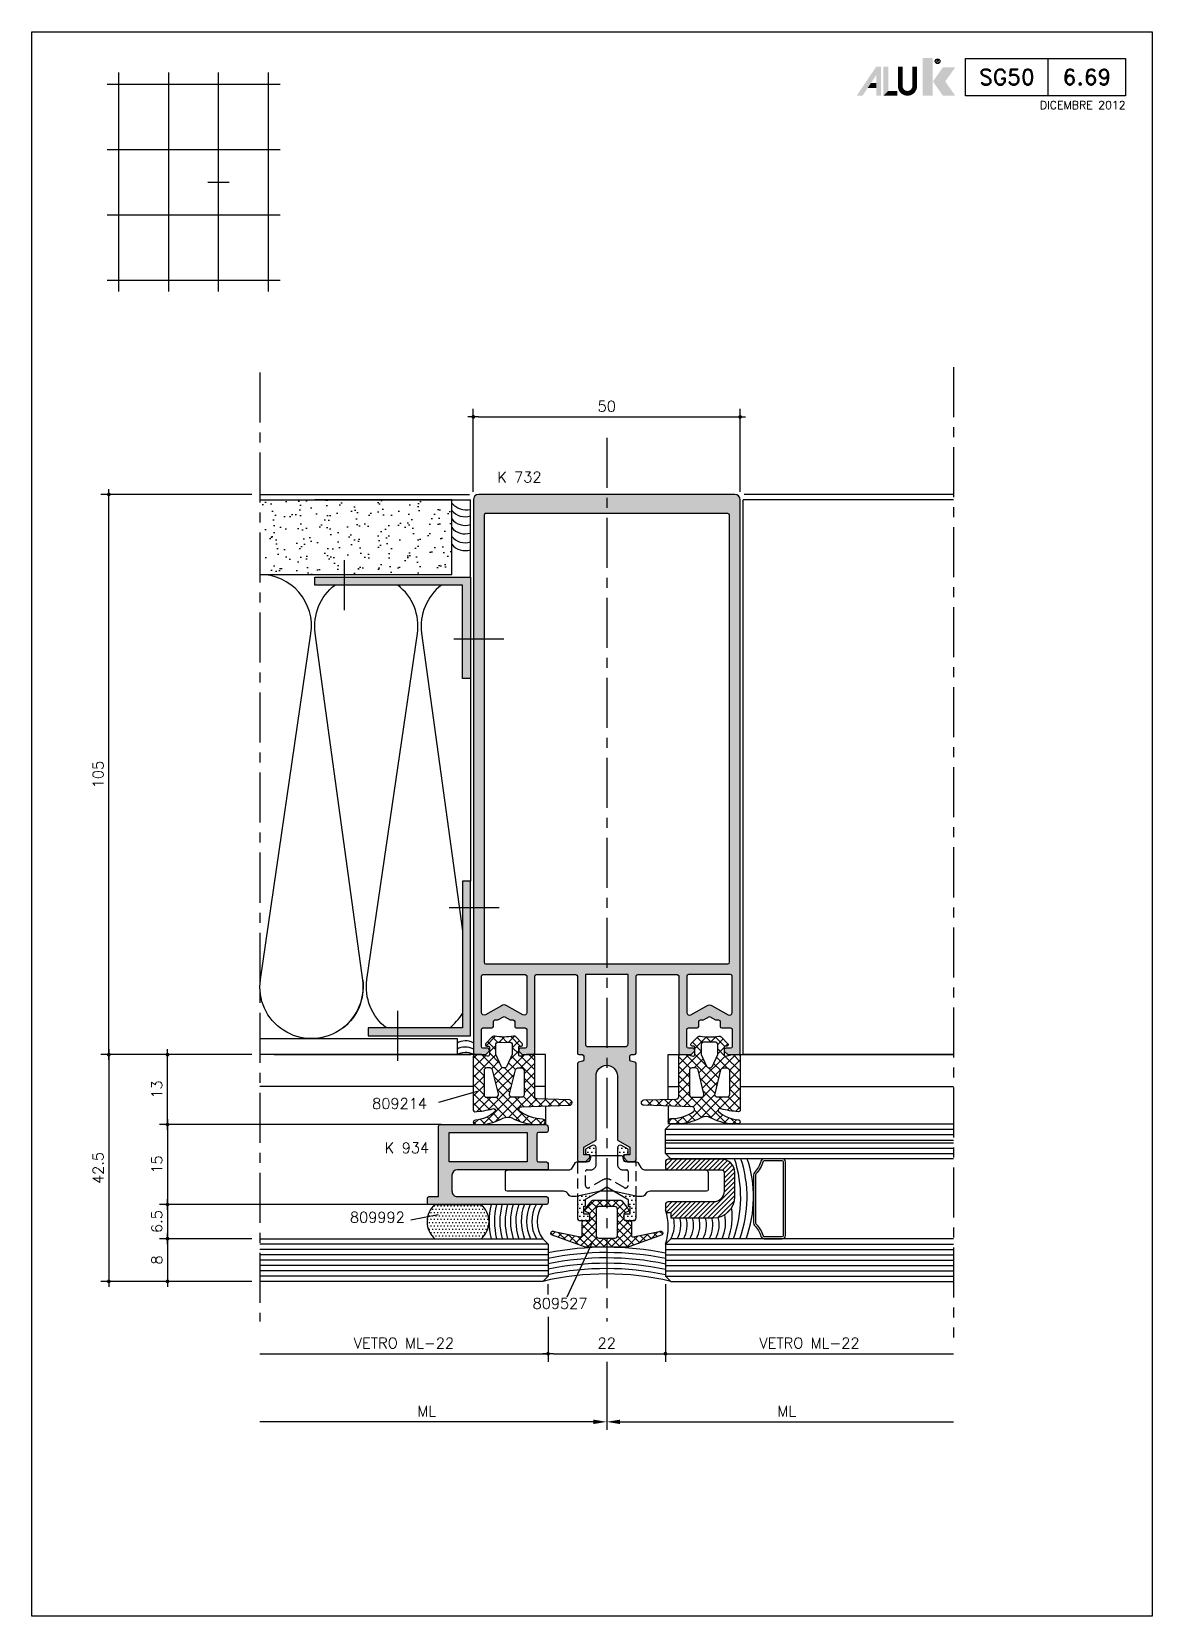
# Model space of a CAD drawing. Extents: x 0 to 1130, y -960 to 577.
# Drawn here: x 230 to 440, y -640 to -343 of the extents above; entities that cross this region are included whole.
import ezdxf
from ezdxf.enums import TextEntityAlignment as Align

# ---------------------------------------------------------------- set-up
doc = ezdxf.new("R2010")
doc.units = 0
doc.header["$LTSCALE"] = 7.5
doc.header["$MEASUREMENT"] = 0
doc.linetypes.add('CENTER', pattern=[2, 1.25, -0.25, 0.25, -0.25])
doc.linetypes.add('HIDDEN', pattern=[0.375, 0.25, -0.125])
doc.layers.get('0').update_dxf_attribs({"linetype": 'CONTINUOUS'})
doc.layers.get('DEFPOINTS').update_dxf_attribs({"linetype": 'CONTINUOUS'})
for name, color, linetype in [('ASSI', 1, 'CENTER'), ('FILL', 8, 'CONTINUOUS'), ('FINE', 7, 'CONTINUOUS'), ('GOMMA', 3, 'CONTINUOUS'), ('GROSSA', 4, 'CONTINUOUS'), ('MARCHIO', 7, 'CONTINUOUS'), ('NASC', 7, 'HIDDEN'), ('QUOTE', 254, 'CONTINUOUS'), ('TESTO', 2, 'CONTINUOUS'), ('TRATTEGGI', 140, 'CONTINUOUS'), ('VETRO', 6, 'CONTINUOUS')]:
    doc.layers.add(name, color=color, linetype=linetype)
doc.styles.add('RD', font='ROMAND.SHX', dxfattribs={"height": 3})
doc.styles.get("Standard").update_dxf_attribs({"font": 'romans.shx'})
doc.dimstyles.new('SCALA_1-1$0', dxfattribs={"dimtxt": 2, "dimasz": 1, "dimexe": 1.5, "dimexo": 1.5, "dimgap": 1, "dimtad": 3, "dimdsep": 46, "dimtxsty": 'Standard', "dimblk1": 'PUNTO', "dimblk2": 'PUNTO', "dimsah": 1, "dimcen": 0.09, "dimclrt": 2, "dimadec": 0, "dimazin": 0, "dimtfac": 0.7, "dimtmove": 0, "dimatfit": 3, "dimldrblk": 'PUNTO', "dimfxl": 1, "dimtolj": 2, "dimarcsym": 0})

msp = doc.modelspace()

# ---------------------------------------------------------------- texts
at = {"layer": 'TESTO'}
for s, p in [('K 732', (321.3945, -426.4632)), ('K 934', (300.3219, -552.1985))]:
    msp.add_text(s, height=2, dxfattribs=at).set_placement(p, align=Align.MIDDLE)
for s, p in [('809214', (293.8011, -544.8874)), ('809992', (289.6299, -566.2204)), ('809527', (323.8606, -582.3533))]:
    msp.add_text(s, height=2, dxfattribs=at).set_placement(p)

# ---------------------------------------------------------------- blocks, each defined once
blk = doc.blocks.new('A$C6A2B3783')
at = {"layer": 'FILL'}
h = blk.add_hatch(dxfattribs=at)
h.set_pattern_fill('ANSI37', color=137, scale=10, style=0)
h.set_pattern_definition([(45, (-149.5625, -186.7426), (-0.8838835, 0.8838835), []), (135, (-149.5625, -186.7426), (-0.8838835, -0.8838835), [])])
h.paths.add_polyline_path([(3.28, -13.08), (12.27, -12.8, 0.969739), (12.27, -11.8), (6.23, -11.62, -0.405243), (5.75, -11.12), (5.75, -3.6, 0.414214), (5.45, -3.3), (4.21, -3.3), (3.13, -3.59, -0.493145), (2.75, -3.3), (2.75, -1.93, -0.388879), (2.93, -1.73), (3.23, -1.7, 0.63707), (3.41, -1.19), (2.21, 0.02, 0.24542), (1.76, 0.16, -0.08886), (-1.76, 0.16, 0.24542), (-2.21, 0.02), (-3.41, -1.19, 0.63707), (-3.23, -1.7), (-2.93, -1.73, -0.388879), (-2.75, -1.93), (-2.75, -3.3, -0.493145), (-3.13, -3.59), (-4.17, -3.31, 0.065543), (-4.25, -3.3), (-5.45, -3.3, 0.414214), (-5.75, -3.6), (-5.75, -13.7, 0.414214), (-5.45, -14, 0.053127), (-2.14, -13.45, -0.790488), (-1.67, -13.97, -0.167063), (-5.4, -15.51, 0.938571), (-5.35, -16.3), (-4.64, -16.3, 0.117657), (-0.66, -15.34), (-0.2, -15.12, -0.221838), (1.49, -15.06), (1.91, -15.31, 0.100193), (5.81, -16.3), (7.21, -16.3, 0.98855), (7.22, -15.3, -0.149453), (2.97, -13.95, -0.675619)])
h.paths.add_polyline_path([(1.05, -10.66), (2.12, -6.22, -0.364622), (2.61, -5.8), (3.25, -5.8, -0.414214), (3.75, -6.3), (3.75, -10.8, -0.414214), (3.25, -11.3), (1.53, -11.3, -0.505083)], flags=16)
h.paths.add_polyline_path([(-1.53, -11.3), (-3.25, -11.3, -0.414214), (-3.75, -10.8), (-3.75, -6.3, -0.414214), (-3.25, -5.8), (-2.61, -5.8, -0.364622), (-2.12, -6.22), (-1.05, -10.66, -0.505083)], flags=16)
h.paths.add_polyline_path([(-0.54, -5.46), (-1.55, -3.3), (-1.55, -1.45, -0.441009), (-1, -0.95, 0.045337), (1, -0.95, -0.441009), (1.55, -1.45), (1.55, -3.3), (0.54, -5.46, -0.63707)], flags=16)
at = {"layer": 'GOMMA'}
for points in [[(2.21, 0.02, 0.24542), (1.76, 0.16, -0.08886), (-1.76, 0.16, 0.24542), (-2.21, 0.02), (-3.41, -1.19, 0.63707), (-3.23, -1.7), (-2.93, -1.73, -0.388879), (-2.75, -1.93), (-2.75, -3.3, -0.493145), (-3.13, -3.59), (-4.17, -3.31, 0.065543), (-4.25, -3.3), (-5.45, -3.3, 0.414214), (-5.75, -3.6), (-5.75, -13.7, 0.414214), (-5.45, -14, 0.053127), (-2.14, -13.45, -0.790488), (-1.67, -13.97, -0.164969), (-5.35, -15.5, 1), (-5.35, -16.3), (-4.71, -16.3, 0.119467), (-0.66, -15.34), (-0.2, -15.12, -0.221838), (1.49, -15.06), (1.91, -15.31, 0.100193), (5.81, -16.3), (7.21, -16.3, 1), (7.21, -15.3, -0.149068), (2.97, -13.95, -0.675656), (3.28, -13.08), (12.27, -12.8, 0.969739), (12.27, -11.8), (6.23, -11.62, -0.405243), (5.75, -11.12), (5.75, -3.6, 0.414214), (5.45, -3.3), (4.21, -3.3), (3.13, -3.59, -0.493145), (2.75, -3.3), (2.75, -1.93, -0.388879), (2.93, -1.73), (3.23, -1.7, 0.63707), (3.41, -1.19)], [(-1, -0.95, 0.045337), (1, -0.95, -0.441009), (1.55, -1.45), (1.55, -3.3), (0.54, -5.46, -0.63707), (-0.54, -5.46), (-1.55, -3.3), (-1.55, -1.45, -0.441009)], [(-2.61, -5.8), (-3.25, -5.8, 0.414214), (-3.75, -6.3), (-3.75, -10.8, 0.414214), (-3.25, -11.3), (-1.53, -11.3, 0.505083), (-1.05, -10.66), (-2.14, -6.16, 0.32883)], [(2.61, -5.8), (3.25, -5.8, -0.414214), (3.75, -6.3), (3.75, -10.8, -0.414214), (3.25, -11.3), (1.53, -11.3, -0.505083), (1.05, -10.66), (2.14, -6.16, -0.32883)]]:
    blk.add_lwpolyline(points, format="xyb", close=True, dxfattribs=at)
blk = doc.blocks.new('PUNTO')
blk.add_line((-1, 0), (1, 0))
at = {"const_width": 0.35}
blk.add_lwpolyline([(-0.175, 0, 1), (0.175, 0, 1)], format="xyb", close=True, dxfattribs=at)
blk = doc.blocks.new('*D184')
at = {"layer": 'DEFPOINTS', "color": 0, "transparency": 16777216}
for p in [(362.76, -415.2), (312.76, -430.73), (362.76, -430.73)]:
    blk.add_point(p, dxfattribs=at)
at = {"layer": 'QUOTE', "color": 0, "lineweight": -2, "transparency": 16777216}
for p, q in [((312.76, -429.23), (312.76, -413.7)), ((313.76, -415.2), (361.76, -415.2)), ((362.76, -429.23), (362.76, -413.7))]:
    blk.add_line(p, q, dxfattribs=at)
at = {"layer": 'QUOTE', "color": 0, "lineweight": -2, "transparency": 16777216, "rotation": 180}
blk.add_blockref('PUNTO', (312.76, -415.2), dxfattribs=at)
at = {"layer": 'QUOTE', "color": 0, "lineweight": -2, "transparency": 16777216}
blk.add_blockref('PUNTO', (362.76, -415.2), dxfattribs=at)
at = {"layer": 'QUOTE', "color": 2, "transparency": 16777216, "insert": (337.76, -413.2), "char_height": 2, "attachment_point": 5}
blk.add_mtext('\\A2;50', dxfattribs=at)
blk = doc.blocks.new('*D173')
at = {"layer": 'DEFPOINTS', "color": 0, "transparency": 16777216}
for p in [(255.45, -534.73), (272.76, -534.73), (308.22, -547.82)]:
    blk.add_point(p, dxfattribs=at)
at = {"layer": 'QUOTE', "color": 0, "lineweight": -2, "transparency": 16777216}
for p, q in [((271.26, -534.73), (253.95, -534.73)), ((255.45, -546.82), (255.45, -535.73)), ((306.72, -547.82), (253.95, -547.82))]:
    blk.add_line(p, q, dxfattribs=at)
for p, rotation in [((255.45, -534.73), 90), ((255.45, -547.82), 270)]:
    blk.add_blockref('PUNTO', p, dxfattribs=dict(at, rotation=rotation))
at = {"layer": 'QUOTE', "color": 2, "transparency": 16777216, "insert": (253.45, -541.27), "char_height": 2, "attachment_point": 5, "rotation": 90}
blk.add_mtext('\\A2;13', dxfattribs=at)
blk = doc.blocks.new('*D174')
at = {"layer": 'DEFPOINTS', "color": 0, "transparency": 16777216}
for p in [(272.26, -547.82), (255.45, -562.82), (306.67, -562.82)]:
    blk.add_point(p, dxfattribs=at)
at = {"layer": 'QUOTE', "color": 0, "lineweight": -2, "transparency": 16777216}
for p, q in [((270.76, -547.82), (253.95, -547.82)), ((255.45, -548.82), (255.45, -561.82)), ((305.17, -562.82), (253.95, -562.82))]:
    blk.add_line(p, q, dxfattribs=at)
for p, rotation in [((255.45, -547.82), 90), ((255.45, -562.82), 270)]:
    blk.add_blockref('PUNTO', p, dxfattribs=dict(at, rotation=rotation))
at = {"layer": 'QUOTE', "color": 2, "transparency": 16777216, "insert": (253.45, -555.32), "char_height": 2, "attachment_point": 5, "rotation": 90}
blk.add_mtext('\\A2;15', dxfattribs=at)
blk = doc.blocks.new('*D175')
at = {"layer": 'DEFPOINTS', "color": 0, "transparency": 16777216}
for p in [(272.76, -562.82), (255.45, -569.23), (272.76, -569.23)]:
    blk.add_point(p, dxfattribs=at)
at = {"layer": 'QUOTE', "color": 0, "lineweight": -2, "transparency": 16777216}
for p, q in [((271.26, -562.82), (253.95, -562.82)), ((255.45, -563.82), (255.45, -568.23)), ((271.26, -569.23), (253.95, -569.23))]:
    blk.add_line(p, q, dxfattribs=at)
for p, rotation in [((255.45, -562.82), 90), ((255.45, -569.23), 270)]:
    blk.add_blockref('PUNTO', p, dxfattribs=dict(at, rotation=rotation))
at = {"layer": 'QUOTE', "color": 2, "transparency": 16777216, "insert": (253.45, -566.02), "char_height": 2, "attachment_point": 5, "rotation": 90}
blk.add_mtext('\\A2;6.5', dxfattribs=at)
blk = doc.blocks.new('*D176')
at = {"layer": 'DEFPOINTS', "color": 0, "transparency": 16777216}
for p in [(271.26, -569.23), (255.45, -577.23), (272.76, -577.23)]:
    blk.add_point(p, dxfattribs=at)
at = {"layer": 'QUOTE', "color": 0, "lineweight": -2, "transparency": 16777216}
for p, q in [((269.76, -569.23), (253.95, -569.23)), ((255.45, -570.23), (255.45, -576.23)), ((271.26, -577.23), (253.95, -577.23))]:
    blk.add_line(p, q, dxfattribs=at)
for p, rotation in [((255.45, -569.23), 90), ((255.45, -577.23), 270)]:
    blk.add_blockref('PUNTO', p, dxfattribs=dict(at, rotation=rotation))
at = {"layer": 'QUOTE', "color": 2, "transparency": 16777216, "insert": (253.45, -573.23), "char_height": 2, "attachment_point": 5, "rotation": 90}
blk.add_mtext('\\A2;8', dxfattribs=at)
blk = doc.blocks.new('*D177')
at = {"layer": 'DEFPOINTS', "color": 0, "transparency": 16777216}
for p in [(271.26, -534.73), (244.45, -577.23), (271.26, -577.23)]:
    blk.add_point(p, dxfattribs=at)
at = {"layer": 'QUOTE', "color": 0, "lineweight": -2, "transparency": 16777216}
for p, q in [((269.76, -534.73), (242.95, -534.73)), ((244.45, -535.73), (244.45, -576.23)), ((269.76, -577.23), (242.95, -577.23))]:
    blk.add_line(p, q, dxfattribs=at)
for p, rotation in [((244.45, -534.73), 90), ((244.45, -577.23), 270)]:
    blk.add_blockref('PUNTO', p, dxfattribs=dict(at, rotation=rotation))
at = {"layer": 'QUOTE', "color": 2, "transparency": 16777216, "insert": (242.45, -555.98), "char_height": 2, "attachment_point": 5, "rotation": 90}
blk.add_mtext('\\A2;42.5', dxfattribs=at)
blk = doc.blocks.new('*D178')
at = {"layer": 'DEFPOINTS', "color": 0, "transparency": 16777216}
for p in [(348.76, -576.23), (326.76, -582.36), (348.76, -590.78)]:
    blk.add_point(p, dxfattribs=at)
at = {"layer": 'QUOTE', "color": 0, "lineweight": -2, "transparency": 16777216}
for p, q in [((348.76, -577.73), (348.76, -592.28)), ((326.76, -583.86), (326.76, -592.28)), ((327.76, -590.78), (347.76, -590.78))]:
    blk.add_line(p, q, dxfattribs=at)
at = {"layer": 'QUOTE', "color": 0, "lineweight": -2, "transparency": 16777216, "rotation": 180}
blk.add_blockref('PUNTO', (326.76, -590.78), dxfattribs=at)
at = {"layer": 'QUOTE', "color": 0, "lineweight": -2, "transparency": 16777216}
blk.add_blockref('PUNTO', (348.76, -590.78), dxfattribs=at)
at = {"layer": 'QUOTE', "color": 2, "transparency": 16777216, "insert": (337.76, -588.78), "char_height": 2, "attachment_point": 5}
blk.add_mtext('\\A2;22', dxfattribs=at)
blk = doc.blocks.new('*D179')
at = {"layer": 'DEFPOINTS', "color": 0, "transparency": 16777216}
for p in [(348.76, -576.23), (402.76, -579.71), (402.76, -590.78)]:
    blk.add_point(p, dxfattribs=at).dxf.unprotected_set("ltscale", 0)
at = {"layer": 'QUOTE', "color": 0, "lineweight": -2, "transparency": 16777216}
for p, q in [((348.76, -577.73), (348.76, -591.78)), ((348.76, -590.78), (402.76, -590.78))]:
    blk.add_line(p, q, dxfattribs=at).dxf.unprotected_set("ltscale", 0)
at = {"layer": 'QUOTE', "color": 2, "transparency": 16777216, "insert": (375.76, -588.78), "char_height": 2, "attachment_point": 5}
blk.add_mtext('\\A2;VETRO ML-22', dxfattribs=at).dxf.unprotected_set("ltscale", 0)
blk = doc.blocks.new('*D180')
at = {"layer": 'DEFPOINTS', "color": 0, "transparency": 16777216}
for p in [(272.76, -579.71), (326.76, -582.36), (326.76, -590.78)]:
    blk.add_point(p, dxfattribs=at)
at = {"layer": 'QUOTE', "color": 0, "lineweight": -2, "transparency": 16777216}
for p, q in [((326.76, -583.86), (326.76, -591.78)), ((272.76, -590.78), (326.76, -590.78))]:
    blk.add_line(p, q, dxfattribs=at)
at = {"layer": 'QUOTE', "color": 2, "transparency": 16777216, "insert": (299.76, -588.78), "char_height": 2, "attachment_point": 5}
blk.add_mtext('\\A2;VETRO ML-22', dxfattribs=at)
blk = doc.blocks.new('*D181')
at = {"layer": 'DEFPOINTS', "color": 0, "transparency": 16777216}
for p in [(272.76, -579.71), (337.76, -590.78), (272.76, -603.55)]:
    blk.add_point(p, dxfattribs=at)
at = {"layer": 'QUOTE', "color": 0, "lineweight": -2, "transparency": 16777216}
for p, q in [((337.76, -592.28), (337.76, -605.05)), ((335.26, -603.55), (272.76, -603.55))]:
    blk.add_line(p, q, dxfattribs=at)
at = {"layer": 'QUOTE', "color": 0, "transparency": 16777216}
blk.add_solid([(335.26, -603.14), (335.26, -603.97), (337.76, -603.55)], dxfattribs=at)
at = {"layer": 'QUOTE', "color": 2, "transparency": 16777216, "insert": (304.01, -601.55), "char_height": 2, "attachment_point": 5}
blk.add_mtext('\\A2;ML', dxfattribs=at)
blk = doc.blocks.new('_None')
blk = doc.blocks.new('*D182')
at = {"layer": 'DEFPOINTS', "color": 0, "transparency": 16777216}
for p in [(402.76, -579.71), (337.76, -590.78), (402.76, -603.55)]:
    blk.add_point(p, dxfattribs=at)
at = {"layer": 'QUOTE', "color": 0, "lineweight": -2, "transparency": 16777216}
for p, q in [((337.76, -592.28), (337.76, -605.05)), ((340.26, -603.55), (402.76, -603.55))]:
    blk.add_line(p, q, dxfattribs=at)
at = {"layer": 'QUOTE', "color": 0, "transparency": 16777216}
blk.add_solid([(340.26, -603.14), (340.26, -603.97), (337.76, -603.55)], dxfattribs=at)
at = {"layer": 'QUOTE', "color": 2, "transparency": 16777216, "insert": (371.51, -601.55), "char_height": 2, "attachment_point": 5}
blk.add_mtext('\\A2;ML', dxfattribs=at)
blk = doc.blocks.new('*D183')
at = {"layer": 'DEFPOINTS', "color": 0, "transparency": 16777216}
for p in [(244.45, -429.73), (272.76, -429.73), (262.61, -534.73)]:
    blk.add_point(p, dxfattribs=at)
at = {"layer": 'QUOTE', "color": 0, "lineweight": -2, "transparency": 16777216}
for p, q in [((271.26, -429.73), (242.95, -429.73)), ((244.45, -533.73), (244.45, -430.73)), ((261.11, -534.73), (242.95, -534.73))]:
    blk.add_line(p, q, dxfattribs=at)
for p, rotation in [((244.45, -429.73), 90), ((244.45, -534.73), 270)]:
    blk.add_blockref('PUNTO', p, dxfattribs=dict(at, rotation=rotation))
at = {"layer": 'QUOTE', "color": 2, "transparency": 16777216, "insert": (242.45, -482.23), "char_height": 2, "attachment_point": 5, "rotation": 90}
blk.add_mtext('\\A2;105', dxfattribs=at)
blk = doc.blocks.new('NMD')
at = {"layer": 'MARCHIO'}
blk.add_line((-19.5, -12), (-19.5, -5), dxfattribs=at)
blk.add_lwpolyline([(-5, -12), (-35, -12), (-35, -5), (-5, -5)], close=True, dxfattribs=at)
at = {"layer": 'MARCHIO', "const_width": 0.894}
blk.add_lwpolyline([(-44.53, -6.56), (-44.53, -10.2, -1), (-47.23, -10.2), (-47.23, -6.56)], format="xyb", dxfattribs=at)
at = {"layer": 'MARCHIO'}
blk.add_circle((-40.23, -5.53), 0.442, dxfattribs=at)
for points in [[(-43.01, -4.96), (-41.13, -4.96), (-43.01, -12), (-41.13, -12)], [(-55.38, -12), (-54.31, -12), (-51.75, -6.56), (-51.73, -8.14)], [(-51.75, -6.56), (-51.73, -8.14), (-50.84, -6.56), (-50.84, -12)], [(-51.73, -12), (-50.84, -12), (-51.73, -8.14)], [(-50.38, -6.56), (-49.49, -6.56), (-50.38, -12), (-49.49, -11.11)], [(-39.23, -6.68), (-36.93, -6.68), (-41.11, -9.34), (-38.81, -9.34)], [(-52.73, -9.63), (-53.33, -10.53), (-51.73, -9.63), (-51.73, -10.53)], [(-49.49, -11.11), (-50.38, -12), (-47.77, -11.11), (-47.77, -12)], [(-41.11, -9.34), (-38.81, -9.34), (-39.23, -12), (-36.93, -12)]]:
    blk.add_solid(points, dxfattribs=at)
blk.add_text('R', height=0.444, dxfattribs=at).set_placement((-40.23, -5.53), align=Align.MIDDLE)
at = {"layer": 'MARCHIO', "color": 2, "style": 'RD'}
for tag, p in [('SERIE', (-27.25, -8.5)), ('PAG', (-12.25, -8.5))]:
    blk.add_attdef(tag, text='', height=3, dxfattribs=at).set_placement(p, align=Align.MIDDLE)
at = {"layer": 'MARCHIO', "color": 2}
blk.add_attdef('REVISIONE', text='', height=1.5, dxfattribs=at).set_placement((-5, -14.5), align=Align.RIGHT)

# ---------------------------------------------------------------- dimensions: what is measured, and where the dimension line sits
at = {"layer": 'QUOTE'}
for base, p1, p2, picture, middle in [((362.7631, -415.1996), (312.7631, -430.727), (362.7631, -430.727), '*D184', (337.7631, -413.1996)), ((348.7621, -590.7781), (326.7621, -582.3639), (348.7621, -576.227), '*D178', (337.7621, -588.7781))]:
    dim = msp.add_linear_dim(base=base, p1=p1, p2=p2, dimstyle='SCALA_1-1$0', dxfattribs=at)
    dim.commit()
    dim.dimension.update_dxf_attribs({"geometry": picture, "text_midpoint": middle})
for base, p1, p2, picture, middle in [((244.4453, -429.727), (262.6077, -534.727), (272.7631, -429.727), '*D183', (242.4453, -482.227)), ((255.4523, -562.822), (272.2631, -547.822), (306.6719, -562.822), '*D174', (253.4523, -555.322)), ((255.4523, -577.227), (271.2631, -569.227), (272.7631, -577.227), '*D176', (253.4523, -573.227))]:
    dim = msp.add_linear_dim(base=base, p1=p1, p2=p2, angle=90, dimstyle='SCALA_1-1$0', dxfattribs=at)
    dim.commit()
    dim.dimension.update_dxf_attribs({"geometry": picture, "text_midpoint": middle})
dim = msp.add_linear_dim(base=(244.4453, -577.227), p1=(271.2631, -534.727), p2=(271.2631, -577.227), angle=90, text='42.5', dimstyle='SCALA_1-1$0', dxfattribs=at)
dim.commit()
dim.dimension.update_dxf_attribs({"geometry": '*D177', "text_midpoint": (242.4453, -555.977)})
dim = msp.add_linear_dim(base=(255.4523, -534.727), p1=(308.2219, -547.822), p2=(272.7631, -534.727), angle=90, dimstyle='SCALA_1-1$0', override={"dimdec": 0}, dxfattribs=at)
dim.commit()
dim.dimension.update_dxf_attribs({"geometry": '*D173', "text_midpoint": (253.4523, -541.2745)})
dim = msp.add_linear_dim(base=(255.4523, -569.227), p1=(272.7631, -562.822), p2=(272.7631, -569.227), angle=90, text='6.5', dimstyle='SCALA_1-1$0', override={"dimdec": 1}, dxfattribs=at)
dim.commit()
dim.dimension.update_dxf_attribs({"geometry": '*D175', "text_midpoint": (253.4523, -566.0245)})
dim = msp.add_linear_dim(base=(402.7607, -590.7781), p1=(348.7621, -576.227), p2=(402.7607, -579.7055), text='VETRO ML-22', dimstyle='SCALA_1-1$0', override={"dimasz": 0, "dimexe": 1, "dimse2": 1}, dxfattribs=at)
dim.commit()
dim.dimension.update_dxf_attribs({"geometry": '*D179', "text_midpoint": (375.7614, -588.7781)})
dim.dimension.dxf.unprotected_set("ltscale", 0)
for base, p1, p2, text, override, picture, middle in [((326.7621, -590.7781), (272.7607, -579.7055), (326.7621, -582.3639), 'VETRO ML-22', {"dimasz": 0, "dimexe": 1, "dimse1": 1}, '*D180', (299.7614, -588.7781)), ((272.7607, -603.5522), (337.7641, -590.7781), (272.7607, -579.7055), 'ML', {"dimasz": 2.5, "dimblk2": 'None', "dimse2": 1}, '*D181', (304.0124, -601.5522)), ((402.7607, -603.5522), (337.7641, -590.7781), (402.7607, -579.7055), 'ML', {"dimasz": 2.5, "dimblk2": 'None', "dimse2": 1}, '*D182', (371.5124, -601.5522))]:
    dim = msp.add_linear_dim(base=base, p1=p1, p2=p2, text=text, dimstyle='SCALA_1-1$0', override=override, dxfattribs=at)
    dim.commit()
    dim.dimension.update_dxf_attribs({"geometry": picture, "text_midpoint": middle})

# ---------------------------------------------------------------- hatches: boundary and pattern name
at = {"layer": 'FILL'}
h = msp.add_hatch(color=253, dxfattribs=at)
edge = h.paths.add_edge_path(flags=16)
edge.add_arc((315.0631, -433.627), 0.3, 90, 180)
edge.add_line((314.7631, -433.627), (314.7631, -517.427))
edge.add_arc((315.0631, -517.427), 0.3, 180, 270)
edge.add_line((315.0631, -517.727), (360.4631, -517.727))
edge.add_arc((360.4631, -517.427), 0.3, 270, 360)
edge.add_line((360.7631, -517.427), (360.7631, -433.627))
edge.add_arc((360.4631, -433.627), 0.3, 0, 90)
edge.add_line((360.4631, -433.327), (315.0631, -433.327))
edge = h.paths.add_edge_path()
edge.add_line((322.4631, -533.527), (321.5631, -533.527))
edge.add_arc((321.5631, -533.827), 0.3, 90, 180)
edge.add_line((321.2631, -533.827), (321.2631, -533.9028))
edge.add_arc((321.5631, -533.9028), 0.3, 180, 225)
edge.add_line((321.351, -534.1149), (321.8752, -534.6392))
edge.add_arc((322.0874, -534.427), 0.3, 225, 270)
edge.add_line((322.0874, -534.727), (323.9631, -534.727))
edge.add_arc((323.9631, -534.427), 0.3, 270, 360)
edge.add_line((324.2631, -534.427), (324.2631, -520.027))
edge.add_arc((324.5631, -520.027), 0.3, 90, 180, ccw=False)
edge.add_line((324.5631, -519.727), (331.9631, -519.727))
edge.add_arc((331.9631, -520.027), 0.3, 0, 90, ccw=False)
edge.add_line((332.2631, -520.027), (332.2631, -534.427))
edge.add_arc((332.5631, -534.427), 0.3, 180, 270)
edge.add_line((332.5631, -534.727), (333.1631, -534.727))
edge.add_arc((333.1631, -535.027), 0.3, 0, 90, ccw=False)
edge.add_line((333.4631, -535.027), (333.4631, -535.6753))
edge.add_arc((333.1631, -535.6753), 0.3, -75, 0, ccw=False)
edge.add_line((333.2407, -535.9651), (332.4854, -536.1675))
edge.add_arc((332.5631, -536.4572), 0.3, 105, 180)
edge.add_line((332.2631, -536.4572), (332.2631, -554.427))
edge.add_arc((332.5631, -554.427), 0.3, 180, 270)
edge.add_line((332.5631, -554.727), (333.8631, -554.727))
edge.add_line((333.8631, -554.727), (334.5631, -554.027))
edge.add_line((334.5631, -554.027), (334.5631, -553.527))
edge.add_line((334.5631, -553.527), (333.4631, -553.527))
edge.add_line((333.4631, -553.527), (333.4631, -552.055))
edge.add_line((333.4631, -552.055), (335.7631, -550.727))
edge.add_line((335.7631, -550.727), (335.7631, -538.727))
edge.add_arc((337.7631, -538.727), 2, 0, 180, ccw=False)
edge.add_line((339.7631, -538.727), (339.7631, -550.727))
edge.add_line((339.7631, -550.727), (342.0631, -552.055))
edge.add_line((342.0631, -552.055), (342.0631, -553.527))
edge.add_line((342.0631, -553.527), (340.9631, -553.527))
edge.add_line((340.9631, -553.527), (340.9631, -554.027))
edge.add_line((340.9631, -554.027), (341.6631, -554.727))
edge.add_line((341.6631, -554.727), (342.9631, -554.727))
edge.add_arc((342.9631, -554.427), 0.3, 270, 360)
edge.add_line((343.2631, -554.427), (343.2631, -536.4572))
edge.add_arc((342.9631, -536.4572), 0.3, 360, 435)
edge.add_line((343.0407, -536.1675), (342.2854, -535.9651))
edge.add_arc((342.3631, -535.6753), 0.3, 180, 255, ccw=False)
edge.add_line((342.0631, -535.6753), (342.0631, -535.527))
edge.add_line((342.0631, -535.527), (342.0631, -535.027))
edge.add_arc((342.3631, -535.027), 0.3, 90, 180, ccw=False)
edge.add_line((342.3631, -534.727), (342.9631, -534.727))
edge.add_arc((342.9631, -534.427), 0.3, 270, 360)
edge.add_line((343.2631, -534.427), (343.2631, -520.027))
edge.add_arc((343.5631, -520.027), 0.3, 90, 180, ccw=False)
edge.add_line((343.5631, -519.727), (350.9631, -519.727))
edge.add_arc((350.9631, -520.027), 0.3, 0, 90, ccw=False)
edge.add_line((351.2631, -520.027), (351.2631, -534.427))
edge.add_arc((351.5631, -534.427), 0.3, 180, 270)
edge.add_line((351.5631, -534.727), (353.4388, -534.727))
edge.add_arc((353.4388, -534.427), 0.3, 270, 315)
edge.add_line((353.651, -534.6392), (354.1752, -534.1149))
edge.add_arc((353.9631, -533.9028), 0.3, 315, 360)
edge.add_line((354.2631, -533.9028), (354.2631, -533.827))
edge.add_arc((353.9631, -533.827), 0.3, 0, 90)
edge.add_line((353.9631, -533.527), (353.0631, -533.527))
edge.add_arc((353.0631, -533.227), 0.3, 180, 270, ccw=False)
edge.add_line((352.7631, -533.227), (352.7631, -530.027))
edge.add_arc((353.0631, -530.027), 0.3, 90, 180, ccw=False)
edge.add_line((353.0631, -529.727), (354.7131, -529.727))
edge.add_arc((354.7131, -529.427), 0.3, 270, 360)
edge.add_line((355.0131, -529.427), (355.0131, -528.527))
edge.add_arc((355.3131, -528.527), 0.3, 90, 180, ccw=False)
edge.add_line((355.3131, -528.227), (355.8791, -528.227))
edge.add_line((355.8791, -528.227), (357.0131, -527.5723))
edge.add_line((357.0131, -527.5723), (358.1471, -528.227))
edge.add_line((358.1471, -528.227), (358.7131, -528.227))
edge.add_arc((358.7131, -528.527), 0.3, 0, 90, ccw=False)
edge.add_line((359.0131, -528.527), (359.0131, -529.427))
edge.add_arc((359.3131, -529.427), 0.3, 180, 270)
edge.add_line((359.3131, -529.727), (360.9631, -529.727))
edge.add_arc((360.9631, -530.027), 0.3, 0, 90, ccw=False)
edge.add_line((361.2631, -530.027), (361.2631, -533.227))
edge.add_arc((360.9631, -533.227), 0.3, 270, 360, ccw=False)
edge.add_line((360.9631, -533.527), (360.0631, -533.527))
edge.add_arc((360.0631, -533.827), 0.3, 90, 180)
edge.add_line((359.7631, -533.827), (359.7631, -533.9028))
edge.add_arc((360.0631, -533.9028), 0.3, 180, 225)
edge.add_line((359.851, -534.1149), (360.3752, -534.6392))
edge.add_arc((360.5874, -534.427), 0.3, 225, 270)
edge.add_line((360.5874, -534.727), (362.4631, -534.727))
edge.add_arc((362.4631, -534.427), 0.3, 270, 360)
edge.add_line((362.7631, -534.427), (362.7631, -430.727))
edge.add_arc((361.7631, -430.727), 1, 360, 450)
edge.add_line((361.7631, -429.727), (313.7631, -429.727))
edge.add_arc((313.7631, -430.727), 1, 90, 180)
edge.add_line((312.7631, -430.727), (312.7631, -534.427))
edge.add_arc((313.0631, -534.427), 0.3, 180, 270)
edge.add_line((313.0631, -534.727), (314.9388, -534.727))
edge.add_arc((314.9388, -534.427), 0.3, 270, 315)
edge.add_line((315.151, -534.6392), (315.6752, -534.1149))
edge.add_arc((315.4631, -533.9028), 0.3, 315, 360)
edge.add_line((315.7631, -533.9028), (315.7631, -533.827))
edge.add_arc((315.4631, -533.827), 0.3, 0, 90)
edge.add_line((315.4631, -533.527), (314.5631, -533.527))
edge.add_arc((314.5631, -533.227), 0.3, 180, 270, ccw=False)
edge.add_line((314.2631, -533.227), (314.2631, -530.027))
edge.add_arc((314.5631, -530.027), 0.3, 90, 180, ccw=False)
edge.add_line((314.5631, -529.727), (316.2131, -529.727))
edge.add_arc((316.2131, -529.427), 0.3, 270, 360)
edge.add_line((316.5131, -529.427), (316.5131, -528.527))
edge.add_arc((316.8131, -528.527), 0.3, 90, 180, ccw=False)
edge.add_line((316.8131, -528.227), (317.3791, -528.227))
edge.add_line((317.3791, -528.227), (318.5131, -527.5723))
edge.add_line((318.5131, -527.5723), (319.6471, -528.227))
edge.add_line((319.6471, -528.227), (320.2131, -528.227))
edge.add_arc((320.2131, -528.527), 0.3, 0, 90, ccw=False)
edge.add_line((320.5131, -528.527), (320.5131, -529.427))
edge.add_arc((320.8131, -529.427), 0.3, 180, 270)
edge.add_line((320.8131, -529.727), (322.4631, -529.727))
edge.add_arc((322.4631, -530.027), 0.3, 0, 90, ccw=False)
edge.add_line((322.7631, -530.027), (322.7631, -533.227))
edge.add_arc((322.4631, -533.227), 0.3, -90, 0, ccw=False)
edge = h.paths.add_edge_path(flags=16)
edge.add_line((314.2631, -526.8507), (314.2631, -520.027))
edge.add_arc((314.5631, -520.027), 0.3, 90, 180, ccw=False)
edge.add_line((314.5631, -519.727), (322.4631, -519.727))
edge.add_arc((322.4631, -520.027), 0.3, 0, 90, ccw=False)
edge.add_line((322.7631, -520.027), (322.7631, -526.8507))
edge.add_arc((322.2631, -526.8507), 0.5, -120, 0, ccw=False)
edge.add_line((322.0131, -527.2837), (319.0131, -525.5516))
edge.add_arc((318.5131, -526.4176), 1, 60, 120)
edge.add_line((318.0131, -525.5516), (315.0131, -527.2837))
edge.add_arc((314.7631, -526.8507), 0.5, 180, 300, ccw=False)
edge = h.paths.add_edge_path(flags=16)
edge.add_line((341.7631, -532.727), (341.7631, -519.727))
edge.add_line((341.7631, -519.727), (333.7631, -519.727))
edge.add_line((333.7631, -519.727), (333.7631, -532.727))
edge.add_arc((334.2631, -532.727), 0.5, 180, 270)
edge.add_line((334.2631, -533.227), (341.2631, -533.227))
edge.add_arc((341.2631, -532.727), 0.5, 270, 360)
edge = h.paths.add_edge_path(flags=16)
edge.add_arc((357.0131, -526.4176), 1, 60, 120, ccw=False)
edge.add_line((357.5131, -525.5516), (360.5131, -527.2837))
edge.add_arc((360.7631, -526.8507), 0.5, 240, 360)
edge.add_line((361.2631, -526.8507), (361.2631, -520.027))
edge.add_arc((360.9631, -520.027), 0.3, 0, 90)
edge.add_line((360.9631, -519.727), (353.0631, -519.727))
edge.add_arc((353.0631, -520.027), 0.3, 90, 180)
edge.add_line((352.7631, -520.027), (352.7631, -526.8507))
edge.add_arc((353.2631, -526.8507), 0.5, 180, 300)
edge.add_line((353.5131, -527.2837), (356.5131, -525.5516))
h = msp.add_hatch(dxfattribs=at)
h.set_pattern_fill('AR-SAND', color=256, scale=2, angle=90, style=0)
h.set_pattern_definition([(127.5, (240.1977, -639.654), (-3.853648, -0.125987), [0, -3.04, 0, -3.4, 0, -3.25]), (97.5, (240.1977, -639.654), (-5.64429, 3.53955), [0, -1.64, 0, -2.74, 0, -1.05]), (57.5, (240.1977, -642.114), (-0.01132, 6.228284), [0, -1, 0, -3.6, 0, -4.7]), (47.5, (240.198, -642.114), (-1.75535, 6.01225), [0, -0.5, 0, -2.36, 0, -2.7])])
h.paths.add_polyline_path([(273.0692, -430.727), (273.0692, -444.727), (276.5996, -444.727, -0.07274645), (278.4666, -444.727), (308.7338, -444.727), (308.7338, -430.727)])
for points in [[(310.7166, -464.227), (310.7166, -446.727), (283.0692, -446.727), (283.0692, -445.227), (312.2166, -445.227), (312.2166, -464.227)], [(310.7166, -502.227), (310.7166, -529.727), (293.0692, -529.727), (293.0692, -531.227), (312.2166, -531.227), (312.2166, -502.227)]]:
    msp.add_hatch(color=253, dxfattribs=at).paths.add_polyline_path(points)
h = msp.add_hatch(dxfattribs=at)
h.set_pattern_fill('ANSI37', color=137, scale=10, style=0)
h.set_pattern_definition([(45, (168.9487, -718.1659), (-0.8838835, 0.8838835), []), (135, (168.9487, -718.1659), (-0.8838835, -0.8838835), [])])
h.paths.add_polyline_path([(321.7958, -544.5037), (330.7766, -544.2268, 0.96973923), (330.7766, -543.2273), (324.7458, -543.0419, -0.4052433), (324.2612, -542.5422), (324.2612, -535.027, 0.41421356), (323.9612, -534.727), (322.7203, -534.727), (321.6388, -535.0168, -0.49314543), (321.2612, -534.727), (321.2612, -533.3495, -0.38887873), (321.4438, -533.1502), (321.7385, -533.1244, 0.63707026), (321.9245, -532.6134), (320.7162, -531.4051, 0.24541991), (320.2745, -531.2665, -0.08886044), (316.7479, -531.2665, 0.24541991), (316.3062, -531.4051), (315.0979, -532.6134, 0.63707026), (315.2839, -533.1244), (315.5786, -533.1502, -0.38887873), (315.7612, -533.3495), (315.7612, -534.727, -0.49314543), (315.3836, -535.0168), (314.3402, -534.7373, 0.06554346), (314.2626, -534.727), (313.0612, -534.727, 0.41421356), (312.7612, -535.027), (312.7612, -545.1223, 0.41421356), (313.0612, -545.4223, 0.0531271), (316.3704, -544.8747, -0.79048834), (316.8458, -545.3934, -0.16706311), (313.1106, -546.9303, 0.93857145), (313.1612, -547.727), (313.8667, -547.727, 0.11765705), (317.8499, -546.7616), (318.3068, -546.5424, -0.2218381), (319.9972, -546.4838), (320.4193, -546.7334, 0.10019344), (324.3254, -547.727), (325.7238, -547.727, 0.98855026), (325.7353, -546.7272, -0.14945272), (321.4762, -545.3747, -0.67561851)])
h.paths.add_polyline_path([(319.565, -542.0793), (320.6329, -537.6414, -0.36462214), (321.1255, -537.227), (321.7612, -537.227, -0.41421356), (322.2612, -537.727), (322.2612, -542.227, -0.41421356), (321.7612, -542.727), (320.0427, -542.727, -0.5050829)], flags=16)
h.paths.add_polyline_path([(316.9797, -542.727), (315.2612, -542.727, -0.41421356), (314.7612, -542.227), (314.7612, -537.727, -0.41421356), (315.2612, -537.227), (315.8969, -537.227, -0.36462214), (316.3895, -537.6414), (317.4574, -542.0793, -0.5050829)], flags=16)
h.paths.add_polyline_path([(317.9674, -536.8849), (316.9612, -534.727), (316.9612, -532.8756, -0.44100912), (317.5064, -532.3777, 0.04533687), (319.516, -532.3777, -0.44100912), (320.0612, -532.8756), (320.0612, -534.727), (319.055, -536.8849, -0.63707026)], flags=16)
h = msp.add_hatch(color=253, dxfattribs=at)
h.dxf.hatch_style = 1
edge = h.paths.add_edge_path()
edge.add_arc((309.7621, -557.327), 1, 90, 180)
edge.add_line((308.7621, -557.327), (308.7621, -560.267))
edge.add_arc((309.7633, -560.3243), 1.0028, 176.729291, 269.934034)
edge.add_line((309.7621, -561.327), (326.4621, -561.327))
edge.add_arc((326.4621, -561.627), 0.3, 0, 90, ccw=False)
edge.add_line((326.7621, -561.627), (326.7621, -562.522))
edge.add_arc((326.4621, -562.522), 0.3, -90, 0, ccw=False)
edge.add_line((326.4621, -562.822), (306.5621, -562.822))
edge.add_line((306.5621, -562.822), (304.4621, -562.822))
edge.add_arc((304.4621, -562.522), 0.3, 180, 270, ccw=False)
edge.add_line((304.1621, -562.522), (304.1621, -561.627))
edge.add_arc((304.4621, -561.627), 0.3, 90, 180, ccw=False)
edge.add_line((304.4621, -561.327), (306.2621, -561.327))
edge.add_line((306.2621, -561.327), (306.2621, -548.122))
edge.add_arc((306.5621, -548.122), 0.3, 90, 180, ccw=False)
edge.add_line((306.5621, -547.822), (326.2621, -547.822))
edge.add_arc((326.2621, -548.322), 0.5, 0, 90, ccw=False)
edge.add_line((326.7621, -548.322), (326.7621, -549.022))
edge.add_arc((326.4621, -549.022), 0.3, -90, 0, ccw=False)
edge.add_line((326.4621, -549.322), (324.9592, -549.322))
edge.add_arc((324.9592, -549.622), 0.3, 90, 180)
edge.add_line((324.6592, -549.622), (324.6592, -554.527))
edge.add_arc((324.9592, -554.527), 0.3, 180, 270)
edge.add_line((324.9592, -554.827), (326.4621, -554.827))
edge.add_arc((326.4621, -555.127), 0.3, 0, 90, ccw=False)
edge.add_line((326.7621, -555.127), (326.7621, -556.327))
edge.add_line((326.7621, -556.327), (309.7621, -556.327))
h.paths.add_polyline_path([(322.8592, -554.827), (308.2592, -554.827), (308.2592, -549.322), (322.8592, -549.322)], flags=16)
h = msp.add_hatch(dxfattribs=at)
h.set_pattern_fill('DOTS', color=2, scale=12, style=0)
h.set_pattern_definition([(360, (-146.89304, 11.7441), (0.375, 0.75), [0, -0.75])])
h.paths.add_polyline_path([(343.2712, -565.327), (343.2712, -561.2517), (339.3297, -560.4139), (341.6212, -561.7369, -0.26794919), (341.7712, -561.9967), (341.7712, -563.127), (342.0712, -563.127), (342.0712, -564.627), (340.9712, -564.627), (340.9712, -565.527, 0.41421356), (341.2712, -565.827), (342.7712, -565.827, 0.41421356)])
h.paths.add_polyline_path([(340.9728, -554.558, -0.02585275), (340.9712, -554.527), (340.9712, -553.527), (341.7712, -553.3127), (341.7712, -552.4591), (340.5212, -551.7374, 0.57735027), (339.7712, -552.1704), (339.7712, -553.627), (340.4712, -553.627, -0.41421356), (340.7712, -553.927), (340.7712, -554.027, 0.18345668)])
h.paths.add_polyline_path([(335.0712, -553.627), (335.7712, -553.627), (335.7712, -552.1704, 0.57735027), (335.0212, -551.7374), (333.7712, -552.4591), (333.7712, -553.3127), (334.5712, -553.527), (334.5712, -554.527, -0.02585275), (334.5696, -554.558, 0.18345668), (334.7712, -554.027), (334.7712, -553.927, -0.41421356)])
h.paths.add_polyline_path([(334.2712, -565.827, 0.41421356), (334.5712, -565.527), (334.5712, -564.627), (333.4712, -564.627), (333.4712, -563.127), (333.7712, -563.127), (333.7712, -561.9967, -0.26794919), (333.9212, -561.7369), (336.2126, -560.4139), (332.2712, -561.2517), (332.2712, -565.327, 0.41421356), (332.7712, -565.827)])
h = msp.add_hatch(dxfattribs=at)
h.set_pattern_fill('ANSI37', color=137, scale=0.33, style=0)
h.set_pattern_definition([(45, (-3155.9852, -309.1491), (-0.74087113, 0.74087113), []), (135, (-3155.9852, -309.1491), (-0.74087113, -0.74087113), [])])
h.paths.add_polyline_path([(340.5966, -562.1322, 0.2237094), (340.3653, -562.0233), (335.1771, -562.0233, 0.23535372), (334.9375, -562.1426), (333.792, -563.5935, 0.16297222), (333.7315, -563.7741), (333.7315, -563.9326, 0.32172576), (333.9355, -564.2169), (334.3672, -564.3627, -0.32172576), (334.5712, -564.6469), (334.5712, -565.527, -0.41421356), (334.2712, -565.827), (333.4605, -565.827, 0.41421356), (333.1605, -566.127), (333.1605, -568.5827, -0.47311273), (332.8018, -568.877), (327.8938, -567.8982, 0.92425428), (327.3992, -568.5239), (333.6221, -570.7681, 0.08674916), (333.9613, -570.8274), (341.5811, -570.8274, 0.08674916), (341.9203, -570.7681), (348.1431, -568.5239, 0.92425428), (347.6486, -567.8982), (342.7406, -568.877, -0.47311273), (342.3819, -568.5827), (342.3819, -566.127, 0.41421356), (342.0819, -565.827), (341.2712, -565.827, -0.41421356), (340.9712, -565.527), (340.9712, -564.6469, -0.32172576), (341.1752, -564.3627), (341.6068, -564.2169, 0.32172576), (341.8108, -563.9326), (341.8108, -563.7741, 0.17434843), (341.7421, -563.583)])
h.paths.add_polyline_path([(339.2712, -563.2192, -0.41421356), (339.7712, -563.7192), (339.7712, -568.6327, -0.41421356), (339.2712, -569.1327), (336.2712, -569.1327, -0.41421356), (335.7712, -568.6327), (335.7712, -563.7192, -0.41421356), (336.2712, -563.2192)], flags=16)
at = {"layer": 'FINE'}
h = msp.add_hatch(dxfattribs=at)
h.set_pattern_fill('DOTS', color=256, scale=10)
h.set_pattern_definition([(0, (229.5133, -639.93984), (0.3125, 0.625), [0, -0.625])])
h.paths.add_polyline_path([(314.2357, -562.822), (306.5755, -562.822), (305.5694, -562.822, 0.46124046), (305.5694, -569.1669), (314.2357, -569.1669, 0.46124046)])
at = {"layer": 'TRATTEGGI'}
h = msp.add_hatch(dxfattribs=at)
h.set_pattern_fill('ANSI31', color=256, scale=5, angle=90, style=0)
h.set_pattern_definition([(225, (130.4108, -370.8963), (-0.4419417, 0.4419417), [])])
h.paths.add_polyline_path([(357.7621, -562.327, 0.41421356), (359.7621, -560.327), (359.7621, -556.827, 0.41421356), (359.2621, -556.327), (349.2621, -556.327, -0.41421356), (348.7621, -555.827), (348.7621, -554.827, -0.41421356), (349.2621, -554.327), (359.2621, -554.327, -0.41421356), (361.7621, -556.827), (361.7621, -561.327, -0.41421356), (357.7621, -565.327), (349.7621, -565.327), (349.7621, -564.327), (349.2621, -564.327, -0.41421356), (348.7621, -563.827), (348.7621, -562.827, -0.41421356), (349.2621, -562.327)])

# ---------------------------------------------------------------- linework, layer by layer
at = {"layer": 'ASSI'}
for p, q in [((272.7631, -406.8696), (272.7631, -584.7332)), ((402.7631, -405.8697), (402.7631, -587.7333)), ((337.7768, -419.1045), (337.7768, -584.7333)), ((288.6292, -451.414), (288.6292, -440.6622)), ((318.4675, -456.8719), (307.7157, -456.8719)), ((317.5925, -507.227), (306.8407, -507.227)), ((298.6292, -535.914), (298.6292, -525.1622))]:
    msp.add_line(p, q, dxfattribs=at)
at = {"layer": 'FINE'}
for p, q in [((272.7631, -430.727), (312.2166, -430.727)), ((312.2166, -445.227), (312.2166, -430.727)), ((402.7631, -430.727), (363.3096, -430.727)), ((363.3096, -534.727), (363.3096, -430.727)), ((312.2166, -464.227), (312.2166, -502.227)), ((312.7126, -534.727), (272.7631, -534.727)), ((326.2626, -534.7272), (323.9626, -534.7272)), ((326.2626, -534.7272), (323.9632, -534.7272)), ((326.2626, -543.0886), (326.2626, -534.7272)), ((326.2626, -543.0886), (326.2626, -534.7272)), ((349.291, -534.7272), (351.5904, -534.7272)), ((349.291, -543.0886), (349.291, -534.7272)), ((349.291, -543.0886), (349.291, -534.7272)), ((349.291, -534.7272), (351.591, -534.7272)), ((362.8136, -534.727), (402.7631, -534.727)), ((312.7632, -540.7272), (272.7631, -540.7272)), ((326.2626, -540.7272), (324.2632, -540.7272)), ((326.2626, -540.7272), (324.2632, -540.7272)), ((349.291, -540.7272), (351.2904, -540.7272)), ((349.291, -540.7272), (351.2904, -540.7272)), ((362.7904, -540.7272), (402.7631, -540.7272)), ((326.2626, -544.3669), (326.2626, -547.756)), ((349.291, -544.3669), (349.291, -547.756)), ((305.5694, -562.822), (314.2357, -562.822)), ((305.5694, -569.227), (314.2357, -569.227))]:
    msp.add_line(p, q, dxfattribs=at)
for points in [[(272.7631, -444.727), (308.7338, -444.727), (308.7338, -430.727), (283.0732, -430.727)], [(310.7166, -464.227), (310.7166, -446.727), (283.0692, -446.727), (283.0692, -445.227), (312.2166, -445.227), (312.2166, -464.227), (310.7166, -464.227)], [(310.7166, -502.227), (310.7166, -529.727), (293.0692, -529.727), (293.0692, -531.227), (312.2166, -531.227), (312.2166, -502.227), (310.7166, -502.227)], [(272.7631, -531.727), (309.7166, -531.727), (309.7166, -534.727), (273.0692, -534.727)]]:
    msp.add_lwpolyline(points, dxfattribs=at)
for centre, radius, start, end in [((311.5062, -428.9395), 3.6926, 221.34018, 281.090719), ((311.222, -430.7458), 3.1781, 218.473065, 288.237114), ((311.222, -432.3465), 3.1781, 218.473065, 288.237114), ((311.222, -433.9471), 3.1781, 218.473065, 288.237114), ((311.222, -435.6117), 3.1781, 218.473065, 288.237114), ((311.222, -437.0843), 3.1781, 218.473065, 288.237114), ((311.2759, -535.4224), 3.2682, 63.844951, 118.497901), ((311.2759, -536.5749), 3.2682, 63.844951, 118.497901), ((311.2759, -537.5993), 3.2682, 63.844951, 118.497901), ((339.8562, -561.4271), 23.0077, 340.183033, 18.23645), ((341.1399, -561.4417), 22.924, 340.14659, 18.343967), ((342.3399, -561.4417), 22.924, 340.14659, 18.343967), ((308.342, -566.0245), 4.236, 130.884768, 229.115232), ((311.4631, -566.0245), 4.236, 310.884768, 49.115232), ((339.3458, -567.027), 9.9452, 341.230461, 18.769539), ((349.3834, -565.1148), 11.9111, 339.803468, 8.195931), ((345.3136, -566.6783), 5.1269, 330.190221, 15.281893), ((346.5136, -566.6783), 5.1269, 330.190221, 15.281893), ((347.7136, -566.6783), 5.1269, 330.190221, 15.281893), ((348.9136, -566.6783), 5.1269, 330.190221, 15.281893), ((350.1136, -566.6783), 5.1269, 330.190221, 15.281893), ((351.3136, -566.6783), 5.1269, 330.190221, 15.281893), ((352.5136, -566.6783), 5.1269, 330.190221, 15.281893), ((353.6091, -566.6505), 5.2315, 330.494889, 15.770237), ((353.0796, -566.2143), 6.9675, 334.380674, 12.405013)]:
    msp.add_arc(centre, radius, start, end, dxfattribs=at)
at = {"layer": 'GOMMA'}
for points in [[(320.7162, -531.4051, 0.24541991), (320.2745, -531.2665, -0.08886044), (316.7479, -531.2665, 0.24541991), (316.3062, -531.4051), (315.0979, -532.6134, 0.63707026), (315.2839, -533.1244), (315.5786, -533.1502, -0.38887873), (315.7612, -533.3495), (315.7612, -534.727, -0.49314543), (315.3836, -535.0168), (314.3402, -534.7373, 0.06554346), (314.2626, -534.727), (313.0612, -534.727, 0.41421356), (312.7612, -535.027), (312.7612, -545.1223, 0.41421356), (313.0612, -545.4223, 0.0531271), (316.3704, -544.8747, -0.79048834), (316.8458, -545.3934, -0.16343476), (313.1612, -547.022, 1), (313.1612, -547.822), (313.8037, -547.822, 0.11946707), (317.8499, -546.8566), (318.3068, -546.6374, -0.2218381), (319.9972, -546.5788), (320.4193, -546.8284, 0.10019344), (324.3254, -547.822), (325.7238, -547.822, 1), (325.7238, -546.822, -0.14807992), (321.4762, -545.3747, -0.67565586), (321.7958, -544.5037), (330.7766, -544.2268, 0.96973923), (330.7766, -543.2273), (324.7458, -543.0419, -0.4052433), (324.2612, -542.5422), (324.2612, -535.027, 0.41421356), (323.9612, -534.727), (322.7203, -534.727), (321.6388, -535.0168, -0.49314543), (321.2612, -534.727), (321.2612, -533.3495, -0.38887873), (321.4438, -533.1502), (321.7385, -533.1244, 0.63707026), (321.9245, -532.6134)], [(317.5064, -532.3777, 0.04533687), (319.516, -532.3777, -0.44100912), (320.0612, -532.8756), (320.0612, -534.727), (319.055, -536.8849, -0.63707026), (317.9674, -536.8849), (316.9612, -534.727), (316.9612, -532.8756, -0.44100912)], [(315.8969, -537.227), (315.2612, -537.227, 0.41421356), (314.7612, -537.727), (314.7612, -542.227, 0.41421356), (315.2612, -542.727), (316.9797, -542.727, 0.5050829), (317.4574, -542.0793), (316.3746, -537.5793, 0.32883045)], [(321.1255, -537.227), (321.7612, -537.227, -0.41421356), (322.2612, -537.727), (322.2612, -542.227, -0.41421356), (321.7612, -542.727), (320.0427, -542.727, -0.5050829), (319.565, -542.0793), (320.6478, -537.5793, -0.32883045)], [(334.3672, -564.3627), (333.9355, -564.2169, -0.32172576), (333.7315, -563.9326), (333.7315, -563.7741, -0.17434843), (333.8002, -563.583), (334.9458, -562.1322, -0.2237094), (335.1771, -562.0233), (340.3653, -562.0233, -0.2237094), (340.5966, -562.1322), (341.7421, -563.583, -0.17434843), (341.8108, -563.7741), (341.8108, -563.9326, -0.32172576), (341.6068, -564.2169), (341.1752, -564.3627, 0.32172576), (340.9712, -564.6469), (340.9712, -565.527, 0.41421356), (341.2712, -565.827), (342.0819, -565.827, -0.41421356), (342.3819, -566.127), (342.3819, -568.5827, 0.47311273), (342.7406, -568.877), (347.6486, -567.8982, -0.92425428), (348.1431, -568.5239), (341.9203, -570.7681, -0.08674916), (341.5811, -570.8274), (333.9613, -570.8274, -0.08674916), (333.6221, -570.7681), (327.3992, -568.5239, -0.92425428), (327.8938, -567.8982), (332.8018, -568.877, 0.47311273), (333.1605, -568.5827), (333.1605, -566.127, -0.41421356), (333.4605, -565.827), (334.2712, -565.827, 0.41421356), (334.5712, -565.527), (334.5712, -564.6469, 0.32172576)], [(339.2712, -569.1327, 0.41421356), (339.7712, -568.6327), (339.7712, -563.7192, 0.41421356), (339.2712, -563.2192), (336.2712, -563.2192, 0.41421356), (335.7712, -563.7192), (335.7712, -568.6327, 0.41421356), (336.2712, -569.1327)]]:
    msp.add_lwpolyline(points, format="xyb", close=True, dxfattribs=at)
for points in [[(335.7712, -553.627), (335.7712, -552.1704, 0.57735027), (335.0212, -551.7374), (333.7712, -552.4591), (333.7712, -553.3127), (334.5712, -553.527), (334.5712, -554.527, -0.41421356), (334.2712, -554.827), (332.5712, -554.827)], [(342.9712, -554.827), (341.2712, -554.827, -0.41421356), (340.9712, -554.527), (340.9712, -553.527), (341.7712, -553.3127), (341.7712, -552.4591), (340.5212, -551.7374, 0.57735027), (339.7712, -552.1704), (339.7712, -553.627)], [(332.2712, -561.2517), (332.2712, -565.327, 0.41421356), (332.7712, -565.827), (334.2712, -565.827, 0.41421356), (334.5712, -565.527), (334.5712, -564.627), (333.4712, -564.627), (333.4712, -563.127), (333.7712, -563.127), (333.7712, -561.9967, -0.26794919), (333.9212, -561.7369), (336.2126, -560.4139)], [(339.3297, -560.4139), (341.6212, -561.7369, -0.26794919), (341.7712, -561.9967), (341.7712, -563.127), (342.0712, -563.127), (342.0712, -564.627), (340.9712, -564.627), (340.9712, -565.527, 0.41421356), (341.2712, -565.827), (342.7712, -565.827, 0.41421356), (343.2712, -565.327), (343.2712, -561.2517)]]:
    msp.add_lwpolyline(points, format="xyb", dxfattribs=at)
at = {"layer": 'GROSSA'}
for points in [[(322.4631, -533.527), (321.5631, -533.527, 0.41421356), (321.2631, -533.827), (321.2631, -533.9028, 0.19891237), (321.351, -534.1149), (321.8752, -534.6392, 0.19891237), (322.0874, -534.727), (323.9631, -534.727, 0.41421356), (324.2631, -534.427), (324.2631, -520.027, -0.41421356), (324.5631, -519.727), (331.9631, -519.727, -0.41421356), (332.2631, -520.027), (332.2631, -534.427, 0.41421356), (332.5631, -534.727), (333.1631, -534.727, -0.41421356), (333.4631, -535.027), (333.4631, -535.6753, -0.33945426), (333.2407, -535.9651), (332.4854, -536.1675, 0.33945426), (332.2631, -536.4572), (332.2631, -554.427, 0.41421356), (332.5631, -554.727), (333.8631, -554.727), (334.5631, -554.027), (334.5631, -553.527), (333.4631, -553.527), (333.4631, -552.055), (335.7631, -550.727), (335.7631, -538.727, -1), (339.7631, -538.727), (339.7631, -550.727), (342.0631, -552.055), (342.0631, -553.527), (340.9631, -553.527), (340.9631, -554.027), (341.6631, -554.727), (342.9631, -554.727, 0.41421356), (343.2631, -554.427), (343.2631, -536.4572, 0.33945426), (343.0407, -536.1675), (342.2854, -535.9651, -0.33945426), (342.0631, -535.6753), (342.0631, -535.527), (342.0631, -535.027, -0.41421356), (342.3631, -534.727), (342.9631, -534.727, 0.41421356), (343.2631, -534.427), (343.2631, -520.027, -0.41421356), (343.5631, -519.727), (350.9631, -519.727, -0.41421356), (351.2631, -520.027), (351.2631, -534.427, 0.41421356), (351.5631, -534.727), (353.4388, -534.727, 0.19891237), (353.651, -534.6392), (354.1752, -534.1149, 0.19891237), (354.2631, -533.9028), (354.2631, -533.827, 0.41421356), (353.9631, -533.527), (353.0631, -533.527, -0.41421356), (352.7631, -533.227), (352.7631, -530.027, -0.41421356), (353.0631, -529.727), (354.7131, -529.727, 0.41421356), (355.0131, -529.427), (355.0131, -528.527, -0.41421356), (355.3131, -528.227), (355.8791, -528.227), (357.0131, -527.5723), (358.1471, -528.227), (358.7131, -528.227, -0.41421356), (359.0131, -528.527), (359.0131, -529.427, 0.41421356), (359.3131, -529.727), (360.9631, -529.727, -0.41421356), (361.2631, -530.027), (361.2631, -533.227, -0.41421356), (360.9631, -533.527), (360.0631, -533.527, 0.41421356), (359.7631, -533.827), (359.7631, -533.9028, 0.19891237), (359.851, -534.1149), (360.3752, -534.6392, 0.19891237), (360.5874, -534.727), (362.4631, -534.727, 0.41421356), (362.7631, -534.427), (362.7631, -430.727, 0.41421356), (361.7631, -429.727), (313.7631, -429.727, 0.41421356), (312.7631, -430.727), (312.7631, -534.427, 0.41421356), (313.0631, -534.727), (314.9388, -534.727, 0.19891237), (315.151, -534.6392), (315.6752, -534.1149, 0.19891237), (315.7631, -533.9028), (315.7631, -533.827, 0.41421356), (315.4631, -533.527), (314.5631, -533.527, -0.41421356), (314.2631, -533.227), (314.2631, -530.027, -0.41421356), (314.5631, -529.727), (316.2131, -529.727, 0.41421356), (316.5131, -529.427), (316.5131, -528.527, -0.41421356), (316.8131, -528.227), (317.3791, -528.227), (318.5131, -527.5723), (319.6471, -528.227), (320.2131, -528.227, -0.41421356), (320.5131, -528.527), (320.5131, -529.427, 0.41421356), (320.8131, -529.727), (322.4631, -529.727, -0.41421356), (322.7631, -530.027), (322.7631, -533.227, -0.41421356)], [(315.0631, -433.327, 0.41421356), (314.7631, -433.627), (314.7631, -517.427, 0.41421356), (315.0631, -517.727), (360.4631, -517.727, 0.41421356), (360.7631, -517.427), (360.7631, -433.627, 0.41421356), (360.4631, -433.327)], [(314.2631, -526.8507), (314.2631, -520.027, -0.41421356), (314.5631, -519.727), (322.4631, -519.727, -0.41421356), (322.7631, -520.027), (322.7631, -526.8507, -0.57735027), (322.0131, -527.2837), (319.0131, -525.5516, 0.26794919), (318.0131, -525.5516), (315.0131, -527.2837, -0.57735027)], [(341.7631, -532.727), (341.7631, -519.727), (333.7631, -519.727), (333.7631, -532.727, 0.41421356), (334.2631, -533.227), (341.2631, -533.227, 0.41421356)], [(356.5131, -525.5516, -0.26794919), (357.5131, -525.5516), (360.5131, -527.2837, 0.57735027), (361.2631, -526.8507), (361.2631, -520.027, 0.41421356), (360.9631, -519.727), (353.0631, -519.727, 0.41421356), (352.7631, -520.027), (352.7631, -526.8507, 0.57735027), (353.5131, -527.2837)], [(309.7621, -556.327, 0.41421356), (308.7621, -557.327), (308.7621, -560.267, 0.43069257), (309.7621, -561.327), (326.4621, -561.327, -0.41421356), (326.7621, -561.627), (326.7621, -562.522, -0.41421356), (326.4621, -562.822), (306.5621, -562.822), (304.4621, -562.822, -0.41421356), (304.1621, -562.522), (304.1621, -561.627, -0.41421356), (304.4621, -561.327), (306.2621, -561.327), (306.2621, -548.122, -0.41421356), (306.5621, -547.822), (326.2621, -547.822, -0.41421356), (326.7621, -548.322), (326.7621, -549.022, -0.41421356), (326.4621, -549.322), (324.9592, -549.322, 0.41421356), (324.6592, -549.622), (324.6592, -554.527, 0.41421356), (324.9592, -554.827), (326.4621, -554.827, -0.41421356), (326.7621, -555.127), (326.7621, -556.327)], [(330.4674, -560.7535, 0.24469844), (329.6483, -560.327), (319.0712, -560.327, -0.41421356), (318.7712, -560.027), (318.7712, -556.827, -0.41421356), (319.2712, -556.327), (330.5208, -556.327, 0.25700081), (331.3657, -555.8621), (331.9328, -554.9665, -0.25700081), (332.1863, -554.827), (333.9712, -554.827, 0.41421356), (334.7712, -554.027), (334.7712, -553.927, -0.41421356), (335.0712, -553.627), (340.4712, -553.627, -0.41421356), (340.7712, -553.927), (340.7712, -554.027, 0.41421356), (341.5712, -554.827), (343.3561, -554.827, -0.25700081), (343.6095, -554.9665), (344.1767, -555.8621, 0.25700081), (345.0215, -556.327), (356.2712, -556.327, -0.41421356), (356.7712, -556.827), (356.7712, -560.027, -0.41421356), (356.4712, -560.327), (345.8941, -560.327, 0.24469844), (345.075, -560.7535), (344.8226, -561.1138, -0.24469844), (344.4131, -561.327), (343.7309, -561.327, -0.05240778), (343.523, -561.3052), (338.952, -560.3336, 0.05240778), (338.8897, -560.327), (336.6527, -560.327, 0.05240778), (336.5903, -560.3336), (332.0194, -561.3052, -0.05240778), (331.8115, -561.327), (331.1293, -561.327, -0.24469844), (330.7197, -561.1138), (330.4556, -560.7366)], [(348.7621, -554.827), (348.7621, -555.827, 0.41421356), (349.2621, -556.327), (359.2621, -556.327, -0.41421356), (359.7621, -556.827), (359.7621, -560.327, -0.41421356), (357.7621, -562.327), (349.2621, -562.327, 0.41421356), (348.7621, -562.827), (348.7621, -563.827, 0.41421356), (349.2621, -564.327), (349.7621, -564.327), (349.7621, -565.327), (357.7621, -565.327, 0.41421356), (361.7621, -561.327), (361.7621, -556.827, 0.41421356), (359.2621, -554.327), (349.2621, -554.327, 0.41421356)]]:
    msp.add_lwpolyline(points, format="xyb", close=True, dxfattribs=at)
msp.add_lwpolyline([(322.8592, -554.827), (308.2592, -554.827), (308.2592, -549.322), (322.8592, -549.322)], close=True, dxfattribs=at)
at = {"layer": 'MARCHIO'}
msp.add_lwpolyline([(230, -640), (230, -343), (440, -343), (440, -640)], close=True, dxfattribs=at)
at = {"layer": 'NASC'}
for points in [[(332.5712, -554.827, 0.41421356), (332.2712, -555.127), (332.2712, -561.2517)], [(339.7712, -553.627), (339.7712, -555.327, 0.41421356), (340.7712, -556.327), (341.4712, -556.327, -0.41421356), (341.7712, -556.627), (341.7712, -559.2254, -0.57735027), (341.0212, -559.6584), (338.5212, -558.215, 0.26794919), (337.0212, -558.215), (334.5212, -559.6584, -0.57735027), (333.7712, -559.2254), (333.7712, -556.627, -0.41421356), (334.0712, -556.327), (334.7712, -556.327, 0.41421356), (335.7712, -555.327), (335.7712, -553.627)], [(343.2712, -561.2517), (343.2712, -555.127, 0.41421356), (342.9712, -554.827)]]:
    msp.add_lwpolyline(points, format="xyb", dxfattribs=at)
msp.add_lwpolyline([(336.2126, -560.4139), (337.7712, -559.5141), (339.3297, -560.4139)], dxfattribs=at)
at = {"layer": 'QUOTE', "color": 3}
for p, q in [((244.1558, -352.8275), (276.5558, -352.8275)), ((246.3158, -391.7075), (246.3158, -350.6675)), ((255.6758, -391.7075), (255.6758, -350.6675)), ((265.0358, -391.7075), (265.0358, -350.6675)), ((274.3958, -391.7075), (274.3958, -350.6675)), ((244.1558, -365.0675), (276.5558, -365.0675)), ((244.1558, -377.3075), (276.5558, -377.3075)), ((244.1558, -389.5475), (276.5558, -389.5475))]:
    msp.add_line(p, q, dxfattribs=at)
at = {"layer": 'QUOTE', "color": 4}
msp.add_line((263.0358, -371.1875), (267.0358, -371.1875), dxfattribs=at)
at = {"layer": 'QUOTE'}
for p, q in [((272.7631, -429.727), (312.0243, -429.727)), ((402.7905, -429.727), (363.5293, -429.727)), ((306.2765, -543.648), (313.516, -541.5812)), ((301.0395, -565.708), (306.1487, -564.7126)), ((330.3293, -580.1311), (335.1344, -569.7354)), ((326.7621, -579.7055), (326.7621, -577.7601))]:
    msp.add_line(p, q, dxfattribs=at)
at = {"layer": 'QUOTE', "color": 7}
for p, q in [((275.4418, -534.7271), (312.2632, -534.727)), ((402.7631, -534.7271), (363.2904, -534.727))]:
    msp.add_line(p, q, dxfattribs=at)
for radius, start, end in [(14.5437, 167.393984, 192.835388), (13.5437, 166.446107, 193.801167), (12.5437, 165.342326, 194.925982), (11.5437, 164.040145, 196.253261), (10.5437, 162.479788, 197.84414), (9.5437, 160.574206, 199.787743), (8.5437, 158.191025, 202.219798), (7.5437, 155.117338, 205.359084), (6.5437, 150.983505, 209.586733), (5.5437, 145.071138, 215.647979)]:
    msp.add_arc((330.267, -565.9961), radius, start, end, dxfattribs=at)
at = {"layer": 'QUOTE'}
for centre, radius, start, end in [((337.6945, -626.8269), 55.9995, 78.601104, 101.25771), ((337.6945, -626.8269), 54.9995, 78.390993, 101.465148), ((337.6945, -626.8269), 53.9995, 78.172933, 101.68043), ((337.7621, -628.0172), 52.1885, 76.706718, 103.293282), ((337.6945, -626.8269), 52.9995, 77.946459, 101.904013), ((337.6945, -626.8269), 51.9995, 77.711073, 102.136391)]:
    msp.add_arc(centre, radius, start, end, dxfattribs=at)
at = {"layer": 'TRATTEGGI'}
for p, q in [((348.7621, -548.727), (402.7631, -548.727)), ((348.7621, -549.727), (402.7631, -549.727)), ((348.7621, -550.727), (402.7631, -550.727)), ((348.7621, -551.227), (402.7631, -551.227)), ((348.7621, -552.227), (402.7631, -552.227)), ((348.7621, -553.227), (402.7631, -553.227)), ((326.7621, -570.227), (272.7631, -570.227)), ((348.7621, -570.227), (402.7631, -570.227)), ((326.7621, -571.227), (272.7631, -571.227)), ((326.7621, -572.227), (272.7631, -572.227)), ((348.7621, -571.227), (402.7631, -571.227)), ((348.7621, -572.227), (402.7631, -572.227)), ((326.7621, -573.227), (272.7631, -573.227)), ((326.7621, -574.227), (272.7631, -574.227)), ((326.7621, -575.227), (272.7631, -575.227)), ((348.7621, -573.227), (402.7631, -573.227)), ((348.7621, -574.227), (402.7631, -574.227)), ((348.7621, -575.227), (402.7631, -575.227)), ((326.7621, -576.227), (272.7631, -576.227)), ((348.7621, -576.227), (402.7631, -576.227))]:
    msp.add_line(p, q, dxfattribs=at)
for points in [[(292.0238, -520.7406, -1.15137879), (272.8647, -520.6538), (282.3365, -455.8002, 0.45735713), (272.7631, -444.727)], [(288.3288, -529.727, 0.26927577), (292.0238, -520.7406), (283.1274, -455.7135, -0.26927577), (286.8224, -446.727)], [(296.4974, -529.727, -0.27170596), (292.8147, -520.6538), (302.2865, -455.8002, 0.27170596), (298.6038, -446.727)], [(306.7724, -446.727, 0.26927577), (303.0774, -455.7135), (310.7166, -511.5511)]]:
    msp.add_lwpolyline(points, format="xyb", dxfattribs=at)
msp.add_arc((302.3881, -522.052), 9.675, 307.506747, 329.409347, dxfattribs=at)
at = {"layer": 'VETRO'}
for points in [[(402.7631, -554.227), (349.7621, -554.227), (348.7621, -553.227), (348.7621, -548.727), (349.7621, -547.727), (402.7631, -547.727)], [(272.7631, -569.227), (325.7621, -569.227), (326.7621, -570.227), (326.7621, -576.227), (325.7621, -577.227), (272.7631, -577.227)], [(402.7631, -569.227), (349.7621, -569.227), (348.7621, -570.227), (348.7621, -576.227), (349.7621, -577.227), (402.7631, -577.227)]]:
    msp.add_lwpolyline(points, dxfattribs=at)
msp.add_lwpolyline([(365.2621, -557.2284), (365.2621, -566.3257, 0.19502935), (365.4316, -566.7435, -0.13006784), (366.6612, -568.7876, 0.33690821), (367.2393, -569.227), (370.6621, -569.227, 0.41421356), (371.2621, -568.627), (371.2621, -554.827, 0.41421356), (370.6621, -554.227), (367.2393, -554.227, 0.33690821), (366.6612, -554.6665, -0.12553016), (365.4316, -556.8106, 0.19502935)], format="xyb", close=True, dxfattribs=at)
at = {"layer": 'VETRO', "color": 7}
msp.add_lwpolyline([(365.6621, -557.2284), (365.6621, -566.3257, 0.19502935), (365.7186, -566.4649, -0.12972249), (367.0466, -568.6806, 0.33690821), (367.2393, -568.827), (370.6621, -568.827, 0.41421356), (370.8621, -568.627), (370.8621, -554.827, 0.41421356), (370.6621, -554.627), (367.2393, -554.627, 0.33690821), (367.0466, -554.7735, -0.12553016), (365.7186, -557.0891, 0.19502935)], format="xyb", close=True, dxfattribs=at)

# ---------------------------------------------------------------- block references
at = {"layer": 'MARCHIO'}
msp.add_blockref('NMD', (440, -343), dxfattribs=at).add_auto_attribs({'SERIE': 'SG50', 'PAG': '6.69', 'REVISIONE': 'DICEMBRE 2012'})
at = {"layer": 'QUOTE', "color": 7, "xscale": -1}
msp.add_blockref('A$C6A2B3783', (357.0131, -531.4232), dxfattribs=at)

msp.set_redraw_order([(e.dxf.handle, doc.entitydb.next_handle()) for e in msp.query("TEXT MTEXT ATTDEF DIMENSION ARC_DIMENSION")])  # texts and dimensions are drawn at this point

doc.saveas('drawing.dxf')
